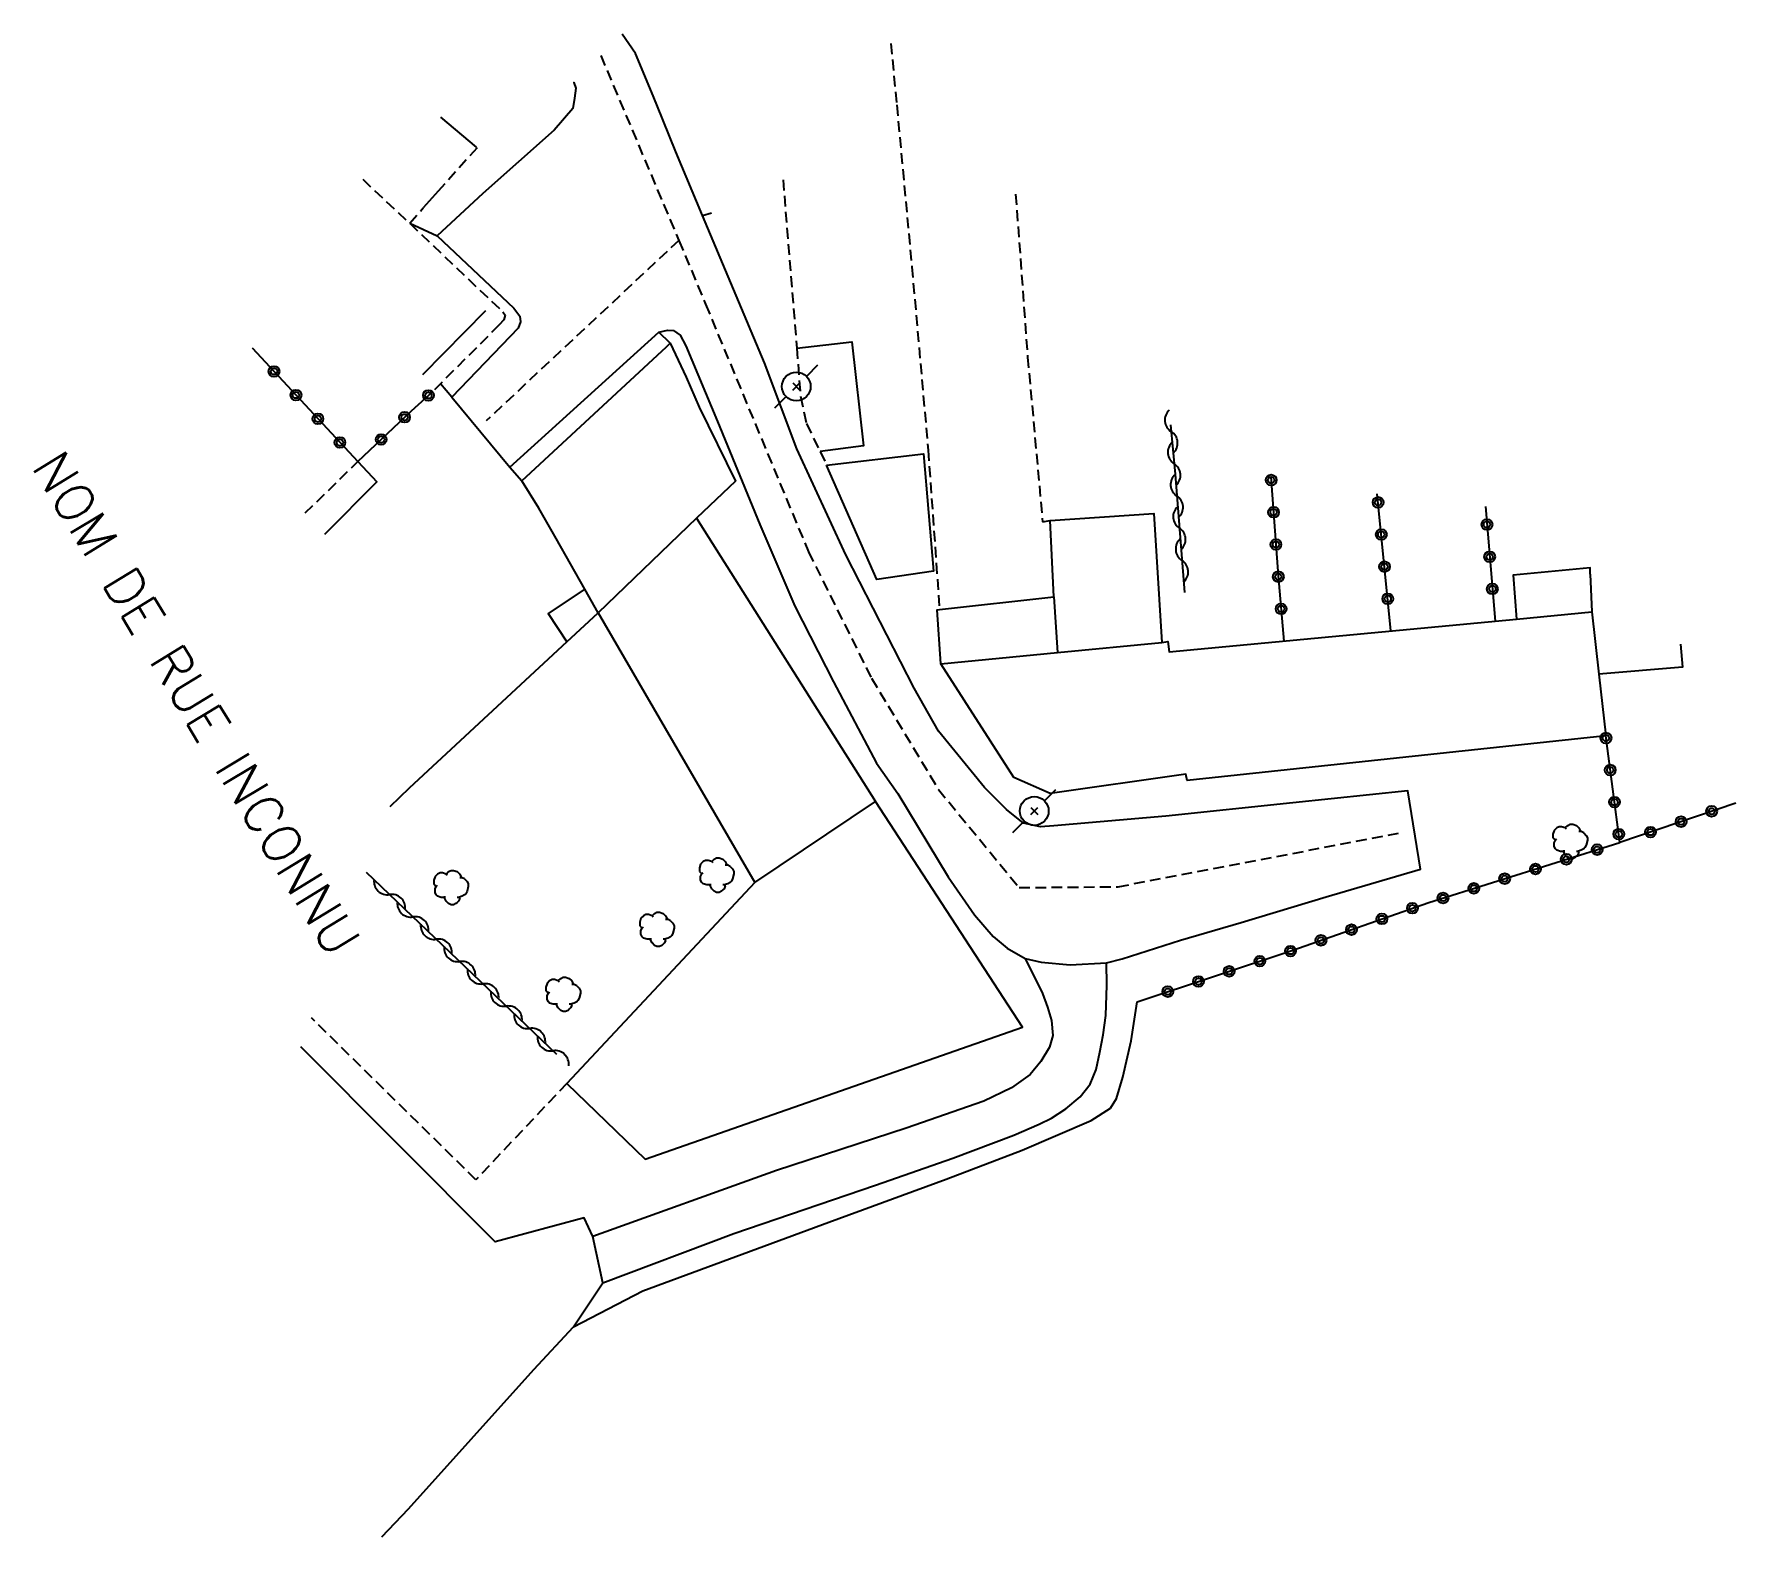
# Model space of a CAD drawing. Header units: millimetres. Extents: x 161000 to 161996, y 121112 to 122000.
# Drawn here: x 161917.3 to 161996.3, y 121604.5 to 121674.3 of the extents above; entities that cross this region are included whole.
import ezdxf
from ezdxf.enums import TextEntityAlignment as Align

# ---------------------------------------------------------------- set-up
doc = ezdxf.new("R2010")
doc.units = ezdxf.units.MM
doc.linetypes.add('DASHED', pattern=[0.75, 0.5, -0.25])
doc.layers.get('0').update_dxf_attribs({"linetype": 'CONTINUOUS'})
for name, color, linetype in [('W0001', 6, 'DASHED'), ('W0008', 7, 'CONTINUOUS'), ('W0014', 7, 'CONTINUOUS'), ('W0017', 7, 'CONTINUOUS'), ('W0071', 7, 'CONTINUOUS'), ('W0101', 7, 'CONTINUOUS'), ('W0104', 1, 'CONTINUOUS'), ('W0112', 1, 'DASHED'), ('W0300', 7, 'CONTINUOUS'), ('W0303', 7, 'CONTINUOUS'), ('W0310', 3, 'CONTINUOUS'), ('W0323', 7, 'CONTINUOUS'), ('W0330', 7, 'CONTINUOUS'), ('W0473', 7, 'CONTINUOUS'), ('W0989', 7, 'CONTINUOUS')]:
    doc.layers.add(name, color=color, linetype=linetype)
doc.styles.get("Standard").update_dxf_attribs({"font": 'romans.shx', "width": 0.85})

msp = doc.modelspace()

# ---------------------------------------------------------------- texts
at = {"layer": 'W0989'}
msp.add_text('NOM DE RUE INCONNU', height=1.75, rotation=301.25829, dxfattribs=at).set_placement((161917.918, 121654.659), align=Align.MIDDLE_LEFT)

# ---------------------------------------------------------------- blocks, each defined once
blk = doc.blocks.new('T300')
for p, q in [((-0.171, 0.743), (-0.057, 0.8)), ((-0.057, 0.8), (0.057, 0.8)), ((0.057, 0.8), (0.229, 0.743)), ((-0.8, 0.514), (-0.857, 0.343)), ((-0.857, 0.343), (-0.857, 0.171)), ((-0.857, 0.171), (-0.743, 0.057)), ((-0.686, 0.629), (-0.8, 0.514)), ((-0.8, -0.057), (-0.743, 0.057)), ((-0.743, 0.057), (-0.686, 0.114)), ((-0.571, 0.686), (-0.686, 0.629)), ((-0.457, 0.686), (-0.571, 0.686)), ((-0.286, 0.629), (-0.457, 0.686)), ((-0.286, 0.629), (-0.171, 0.743)), ((-0.229, 0.571), (-0.286, 0.629)), ((0.229, 0.743), (0.343, 0.629)), ((0.343, 0.629), (0.4, 0.514)), ((0.457, 0.457), (0.343, 0.457)), ((0.4, 0.514), (0.4, 0.457)), ((0.571, 0.4), (0.457, 0.457)), ((0.571, 0.4), (0.686, 0.286)), ((0.686, 0.286), (0.743, 0.171)), ((0.743, 0.057), (0.686, -0.171)), ((0.743, 0.171), (0.743, 0.057)), ((-0.8, -0.171), (-0.8, -0.057)), ((-0.8, -0.229), (-0.8, -0.171)), ((-0.743, -0.343), (-0.8, -0.229)), ((-0.686, -0.4), (-0.743, -0.343)), ((-0.514, -0.457), (-0.686, -0.4)), ((-0.4, -0.457), (-0.514, -0.457)), ((-0.4, -0.457), (-0.343, -0.457)), ((-0.343, -0.457), (-0.343, -0.4)), ((-0.343, -0.514), (-0.343, -0.457)), ((-0.286, -0.629), (-0.343, -0.514)), ((-0.171, -0.743), (-0.286, -0.629)), ((-0.057, -0.8), (-0.171, -0.743)), ((0.171, -0.743), (0.057, -0.8)), ((0.229, -0.686), (0.171, -0.743)), ((0.286, -0.457), (0.229, -0.457)), ((0.286, -0.629), (0.229, -0.686)), ((0.457, -0.4), (0.286, -0.457)), ((0.343, -0.514), (0.286, -0.629)), ((0.343, -0.514), (0.343, -0.457)), ((0.571, -0.343), (0.457, -0.4)), ((0.629, -0.286), (0.571, -0.343)), ((0.686, -0.171), (0.629, -0.286)), ((0.057, -0.8), (-0.057, -0.8))]:
    blk.add_line(p, q)
blk = doc.blocks.new('T473')
for p, q in [((0.500001, 0.500001), (1.000002, 1.000002)), ((-0.166667, 0.166667), (0.166667, -0.166667)), ((-0.166667, -0.166667), (0.166667, 0.166667)), ((-1.000002, -1.000002), (-0.500001, -0.500001))]:
    blk.add_line(p, q)
blk.add_ellipse((0, 0), major_axis=(0.471405, 0.471405), ratio=1, start_param=5.497787144, end_param=11.780972451)
blk = doc.blocks.new('t323o')
at = {"color": 0, "linetype": 'Continuous'}
for radius in [0.25, 0.15]:
    blk.add_circle((0, 0), radius, dxfattribs=at)
blk = doc.blocks.new('t310o')
at = {"color": 0, "linetype": 'Continuous'}
for centre, start, end in [((-0.5, 0.375), 216.8699, 323.1304), ((0.5, -0.375), 36.8699, 143.1303)]:
    blk.add_arc(centre, 0.625, start, end, dxfattribs=at)

# ---------------------------------------------------------------- linework, layer by layer
at = {"layer": 'W0001'}
for points in [[(161943.638, 121673.297), (161947.264, 121664.708)], [(161947.264, 121664.708), (161938.319, 121656.336)], [(161947.264, 121664.708), (161948.505, 121661.745), (161953.281, 121650.249), (161956.212, 121644.379), (161959.316, 121639.221), (161963.065, 121634.662), (161967.666, 121634.704), (161980.926, 121637.236)]]:
    msp.add_lwpolyline(points, dxfattribs=at)
at = {"layer": 'W0008'}
for points in [[(161946.329, 121660.445), (161946.737, 121660.551), (161947.018, 121660.529), (161947.324, 121660.317), (161947.591, 121659.811), (161949.062, 121656.31), (161951.016, 121651.525), (161952.642, 121647.729), (161954.444, 121644.223), (161956.447, 121640.446), (161957.429, 121639.029), (161959.76, 121635.168), (161960.989, 121633.399), (161961.85, 121632.386), (161962.506, 121631.853), (161963.338, 121631.37), (161964.089, 121631.195), (161965.439, 121631.068), (161967.117, 121631.163), (161967.844, 121631.36), (161970.551, 121632.217), (161973.366, 121633.041), (161977.324, 121634.232), (161981.699, 121635.521), (161981.116, 121639.159), (161975.763, 121638.59), (161969.871, 121637.983), (161964.674, 121637.523), (161964.05, 121637.482), (161963.26, 121637.657), (161962.477, 121638.282), (161961.449, 121639.31), (161959.32, 121641.93), (161958.186, 121643.924), (161955.018, 121650.117), (161952.742, 121655.039), (161951.235, 121659.025), (161948.365, 121665.875)], [(161936.048, 121664.928), (161939.605, 121661.564), (161939.886, 121661.195), (161939.918, 121660.927), (161939.802, 121660.644), (161936.727, 121657.431), (161939.421, 121654.179)]]:
    msp.add_lwpolyline(points, dxfattribs=at)
at = {"layer": 'W0014'}
for points in [[(161946.246, 121671), (161946, 121671.606), (161945.251, 121673.396), (161944.634, 121674.294)], [(161942.392, 121672.049), (161942.392, 121672.049), (161942.392, 121672.049), (161942.392, 121672.049), (161942.479, 121671.779), (161942.421, 121671.318)], [(161942.421, 121671.318), (161942.335, 121670.83), (161941.472, 121669.83), (161938.168, 121666.885), (161936.048, 121664.928)], [(161948.365, 121665.875), (161947.127, 121668.827), (161946.246, 121671)], [(161936.094, 121666.995), (161935.397, 121666.22)], [(161948.365, 121665.875), (161948.778, 121665.987)], [(161934.767, 121665.508), (161936.048, 121664.928)], [(161939.421, 121654.179), (161946.329, 121660.445)], [(161946.858, 121659.935), (161946.329, 121660.445)], [(161939.421, 121654.179), (161939.981, 121653.545)]]:
    msp.add_lwpolyline(points, dxfattribs=at)
at = {"layer": 'W0017'}
for points in [[(161932.352, 121654.439), (161933.235, 121653.504), (161930.81, 121651.051)], [(161942.06, 121646.077), (161934.738, 121639.273), (161933.849, 121638.419)]]:
    msp.add_lwpolyline(points, dxfattribs=at)
at = {"layer": 'W0071'}
for points in [[(161963.338, 121631.37), (161964.146, 121629.741), (161964.38, 121629.107), (161964.57, 121628.489), (161964.634, 121627.79), (161964.475, 121627.256), (161964.076, 121626.581), (161963.574, 121625.982), (161962.712, 121625.36), (161961.419, 121624.744), (161957.816, 121623.493), (161951.801, 121621.53), (161943.264, 121618.463)], [(161943.731, 121616.316), (161949.809, 121618.608), (161956.401, 121620.847), (161959.989, 121622.093), (161962.821, 121623.164), (161963.992, 121623.674), (161964.558, 121623.959), (161965.238, 121624.389), (161965.896, 121624.944), (161966.362, 121625.528), (161966.639, 121626.222), (161966.814, 121627.013), (161966.966, 121627.828), (161967.081, 121628.724), (161967.131, 121630.136), (161967.117, 121631.163)]]:
    msp.add_lwpolyline(points, dxfattribs=at)
at = {"layer": 'W0101'}
msp.add_lwpolyline([(161937.862, 121669.038), (161936.212, 121670.436)], dxfattribs=at)
at = {"layer": 'W0104'}
for points in [[(161942.896, 121648.518), (161941.565, 121650.871), (161940.76, 121652.273), (161939.981, 121653.545), (161946.687, 121659.777), (161946.855, 121659.933), (161947.599, 121658.358), (161948.211, 121656.967), (161949.887, 121653.534), (161948.077, 121651.819)], [(161952.739, 121659.709), (161955.295, 121659.995), (161955.84, 121655.18), (161953.822, 121654.912)], [(161948.077, 121651.819), (161943.521, 121647.416)], [(161948.077, 121651.819), (161956.4, 121638.653)], [(161964.677, 121648.164), (161964.506, 121651.702), (161969.314, 121652.024), (161969.692, 121646.049)], [(161989.582, 121649.212), (161989.568, 121649.513), (161986.001, 121649.17), (161986.16, 121647.13)], [(161942.896, 121648.518), (161941.193, 121647.393), (161942.06, 121646.077), (161943.521, 121647.416)], [(161943.521, 121647.416), (161942.896, 121648.518)], [(161989.582, 121649.212), (161989.66, 121647.461)], [(161959.43, 121645.052), (161959.264, 121647.557), (161959.367, 121647.569), (161964.677, 121648.164)], [(161964.677, 121648.164), (161964.841, 121645.58)], [(161943.521, 121647.416), (161950.784, 121634.905)], [(161969.692, 121646.049), (161969.974, 121646.086), (161970.035, 121645.605), (161986.16, 121647.13)], [(161986.16, 121647.13), (161989.66, 121647.461)], [(161989.66, 121647.461), (161989.978, 121644.576)], [(161959.43, 121645.052), (161964.841, 121645.58)], [(161964.841, 121645.58), (161969.692, 121646.049)], [(161993.775, 121645.967), (161993.861, 121644.895), (161989.978, 121644.576)], [(161989.978, 121644.576), (161990.296, 121641.701), (161970.857, 121639.627), (161970.802, 121639.93), (161964.506, 121639.037), (161962.812, 121639.772), (161959.43, 121645.052)], [(161950.784, 121634.905), (161942.059, 121625.568), (161945.694, 121622.055), (161963.217, 121628.181), (161956.4, 121638.653)], [(161950.784, 121634.905), (161956.4, 121638.653)]]:
    msp.add_lwpolyline(points, dxfattribs=at)
msp.add_lwpolyline([(161954.125, 121654.283), (161958.62, 121654.808), (161959.094, 121649.347), (161956.458, 121648.964)], close=True, dxfattribs=at)
at = {"layer": 'W0112'}
for points in [[(161957.112, 121673.853), (161957.379, 121671)], [(161957.379, 121671), (161958.084, 121663.481), (161958.838, 121654.972), (161959.367, 121647.569)], [(161937.896, 121669.009), (161936.094, 121666.995)], [(161932.585, 121667.548), (161934.767, 121665.508), (161939.095, 121661.388), (161939.192, 121661.239), (161939.14, 121661.023), (161938.926, 121660.784), (161935.825, 121657.686)], [(161952.101, 121667.531), (161952.739, 121659.709), (161952.91, 121657.48), (161953.191, 121656.206), (161953.822, 121654.912), (161954.125, 121654.283)], [(161962.901, 121666.857), (161963.458, 121659.289), (161964.153, 121651.645)], [(161934.767, 121665.508), (161935.397, 121666.22)], [(161929.92, 121652.056), (161932.352, 121654.439)], [(161964.153, 121651.645), (161964.506, 121651.702)], [(161937.838, 121621.093), (161930.214, 121628.612)], [(161942.059, 121625.568), (161937.838, 121621.093)]]:
    msp.add_lwpolyline(points, dxfattribs=at)
at = {"layer": 'W0303'}
msp.add_lwpolyline([(161935.376, 121658.489), (161938.298, 121661.461)], dxfattribs=at)
at = {"layer": 'W0310'}
for points in [[(161970.097, 121656.145), (161970.305, 121653.859), (161970.739, 121648.36)], [(161932.75, 121635.375), (161941.582, 121626.935)]]:
    msp.add_lwpolyline(points, dxfattribs=at)
at = {"layer": 'W0323'}
for points in [[(161927.448, 121659.731), (161932.352, 121654.439)], [(161936.727, 121657.431), (161936.195, 121658.055)], [(161932.352, 121654.439), (161934.853, 121656.805), (161935.825, 121657.686)], [(161974.756, 121653.737), (161975.092, 121649.142), (161975.356, 121646.108)], [(161980.327, 121646.578), (161979.689, 121652.948)], [(161984.714, 121652.356), (161985.159, 121647.035)], [(161968.54, 121629.361), (161975.723, 121631.736), (161982.077, 121633.971), (161990.956, 121636.756), (161990.296, 121641.701)], [(161996.344, 121638.588), (161990.956, 121636.756)]]:
    msp.add_lwpolyline(points, dxfattribs=at)
at = {"layer": 'W0330'}
for points in [[(161942.373, 121614.265), (161945.592, 121615.932), (161954.232, 121619.134), (161959.67, 121621.129), (161963.202, 121622.476), (161966.408, 121623.852), (161967.304, 121624.419), (161967.583, 121624.866), (161967.883, 121625.86), (161968.263, 121627.554), (161968.54, 121629.361)], [(161933.471, 121604.511), (161934.715, 121605.821), (161940.523, 121612.287), (161942.373, 121614.265), (161943.731, 121616.316), (161943.264, 121618.463), (161942.871, 121619.325), (161938.735, 121618.218), (161929.716, 121627.268)]]:
    msp.add_lwpolyline(points, dxfattribs=at)

# ---------------------------------------------------------------- block references
at = {"layer": 'W0300'}
for p in [(161988.706, 121636.802), (161949.074, 121635.241), (161936.745, 121634.663), (161946.305, 121632.721), (161941.949, 121629.702)]:
    msp.add_blockref('T300', p, dxfattribs=at)
at = {"layer": 'W0310'}
for p, rotation in [((161970.125, 121655.835), 275.192431216678), ((161970.261, 121654.341), 275.192431216678), ((161970.385, 121652.846), 274.5126259856875), ((161970.503, 121651.351), 274.5126259856875), ((161970.621, 121649.855), 274.5126259856875), ((161933.834, 121634.339), 316.3001441887995), ((161934.919, 121633.302), 316.3001441887995), ((161936.003, 121632.266), 316.3001441887995), ((161937.088, 121631.23), 316.3001441887995), ((161938.172, 121630.193), 316.3001441887995), ((161939.257, 121629.157), 316.3001441887995), ((161940.341, 121628.121), 316.3001441887995), ((161941.426, 121627.084), 316.3001441887995)]:
    msp.add_blockref('t310o', p, dxfattribs=dict(at, rotation=rotation))
at = {"layer": 'W0323'}
for p, rotation in [((161928.468, 121658.63), 312.8222900972376), ((161929.487, 121657.53), 312.8222900972376), ((161935.636, 121657.515), 42.18848869941452), ((161930.507, 121656.43), 312.8222900972376), ((161934.531, 121656.501), 43.41114702466025), ((161931.527, 121655.33), 312.8222900972376), ((161933.442, 121655.47), 43.41114702466025), ((161974.767, 121653.585), 274.1829888885474), ((161979.729, 121652.548), 95.72190799555257), ((161974.876, 121652.089), 274.1829888885474), ((161984.784, 121651.519), 274.7778169428553), ((161974.986, 121650.593), 274.1829888885474), ((161979.878, 121651.056), 95.72190799555257), ((161984.909, 121650.025), 274.7778169428553), ((161975.096, 121649.097), 274.9730003371324), ((161980.028, 121649.563), 95.72190799555257), ((161985.034, 121648.53), 274.7778169428553), ((161975.226, 121647.602), 274.9730003371324), ((161980.177, 121648.071), 95.72190799555257), ((161990.309, 121641.606), 97.6022327161506), ((161990.507, 121640.12), 97.6022327161506), ((161990.706, 121638.633), 97.6022327161506), ((161995.216, 121638.205), 198.7787647504625), ((161990.904, 121637.146), 97.6022327161506), ((161992.376, 121637.239), 198.7787647504625), ((161993.796, 121637.722), 198.7787647504625), ((161989.9, 121636.425), 17.41463019228929), ((161987.038, 121635.527), 17.41463019228929), ((161988.469, 121635.976), 17.41463019228929), ((161985.606, 121635.078), 17.41463019228929), ((161982.744, 121634.18), 17.41463019228929), ((161984.175, 121634.629), 17.41463019228929), ((161979.906, 121633.207), 19.37916622477874), ((161981.321, 121633.705), 19.37916622477874), ((161978.491, 121632.71), 19.37916622477874), ((161975.661, 121631.715), 18.29604442981631), ((161977.076, 121632.212), 19.37916622477874), ((161972.813, 121630.774), 18.29604442981631), ((161974.237, 121631.245), 18.29604442981631), ((161971.388, 121630.303), 18.29604442981631), ((161969.964, 121629.832), 18.29604442981631)]:
    msp.add_blockref('t323o', p, dxfattribs=dict(at, rotation=rotation))
at = {"layer": 'W0473'}
for p in [(161952.717, 121657.931), (161963.767, 121638.219)]:
    msp.add_blockref('T473', p, dxfattribs=at)

msp.set_redraw_order([(e.dxf.handle, doc.entitydb.next_handle()) for e in msp.query("TEXT MTEXT ATTDEF DIMENSION ARC_DIMENSION")])  # texts and dimensions are drawn at this point

doc.saveas('drawing.dxf')
